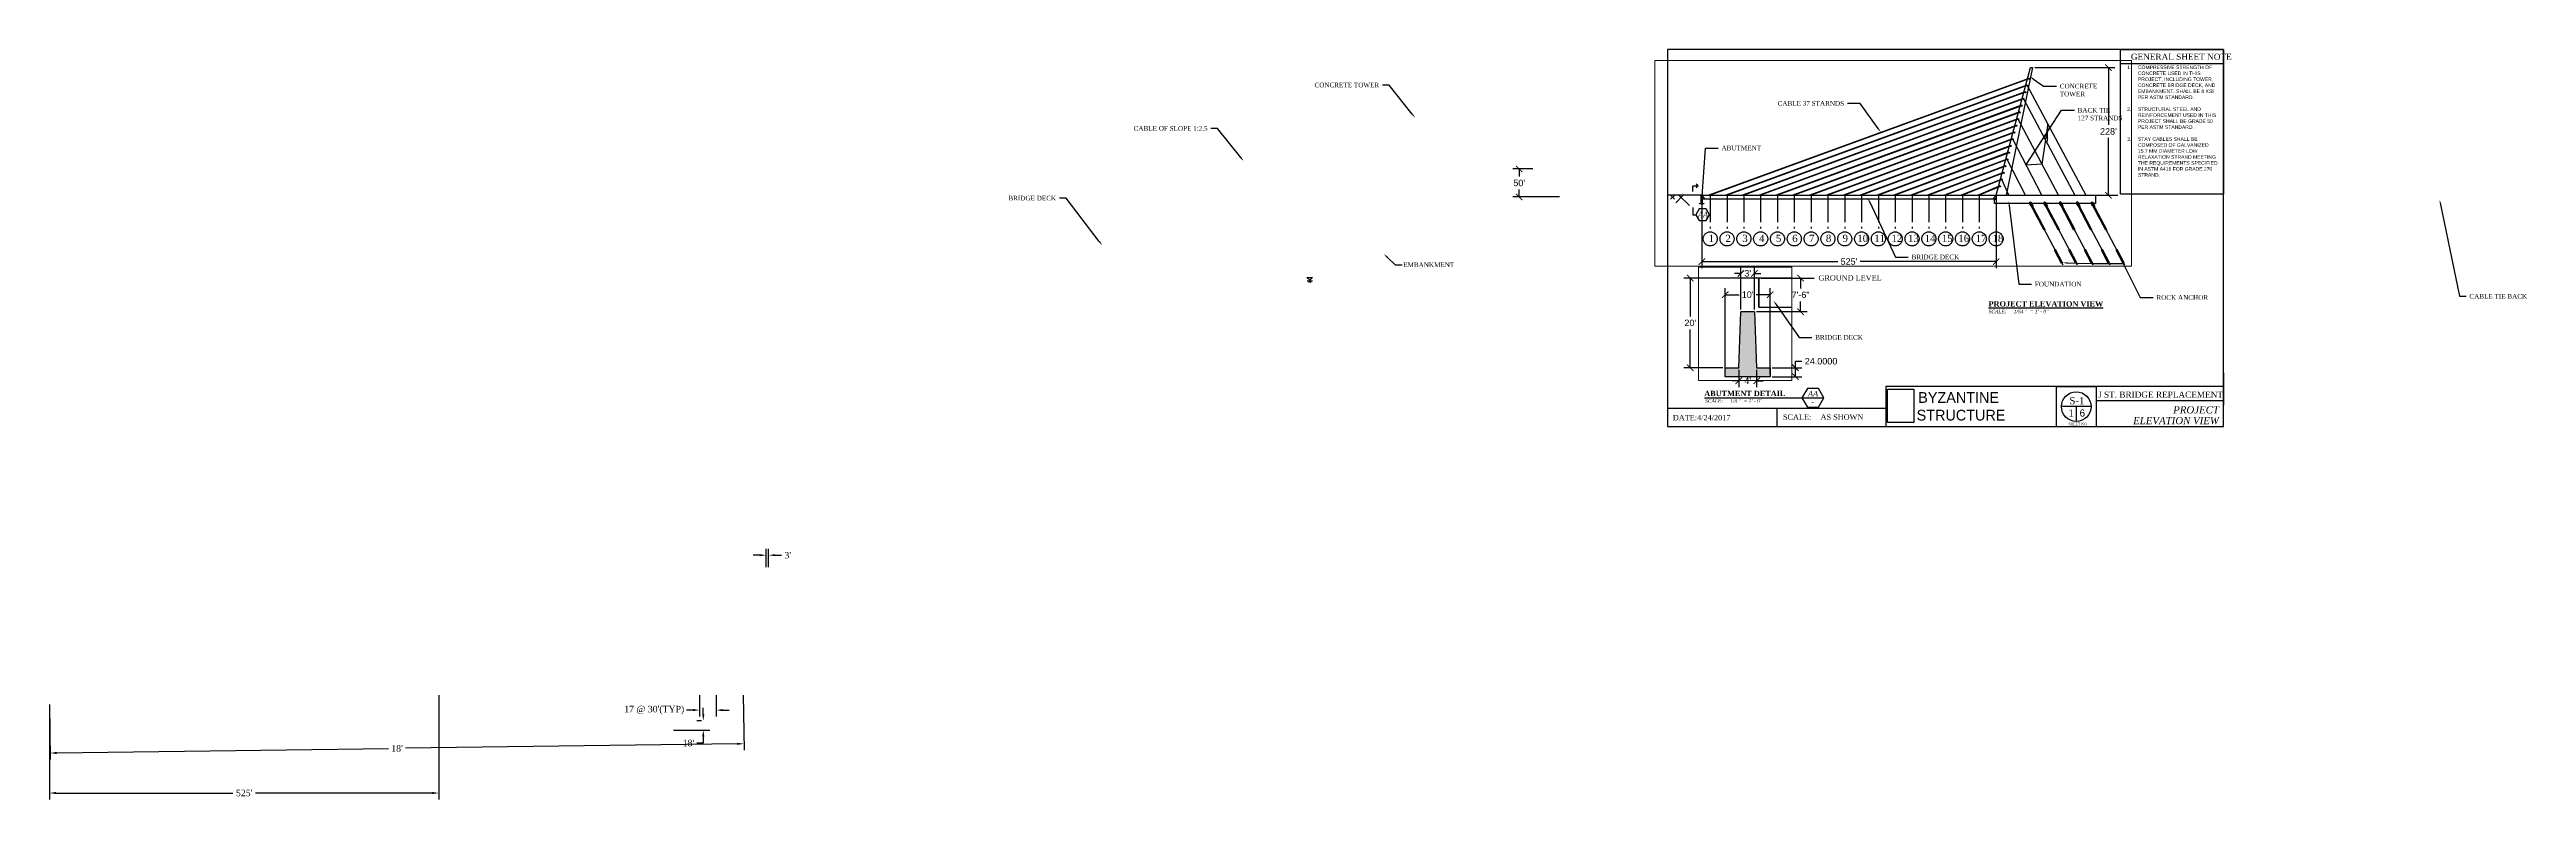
# Paper-space layout 'S-1Elevation Dwg' of a CAD drawing. Header units: feet. Extents: x -45.1 to 23.9, y -10.4 to 10.5.
# The model-space entities are those that its viewports show. They can reach past a viewport. Long polylines and large blocks are cut down to what shows.
import ezdxf
from ezdxf import colors
from ezdxf.entities.mleader import LeaderData, LeaderLine
from ezdxf.enums import TextEntityAlignment as Align
from ezdxf.math import Vec2, Vec3

# ---------------------------------------------------------------- set-up
doc = ezdxf.new("R2010")
doc.units = ezdxf.units.FT
doc.header["$MEASUREMENT"] = 0
doc.header["$XCLIPFRAME"] = 0
doc.linetypes.add('ACAD_ISO03W100', pattern=[30, 12, -18])
doc.linetypes.add('CENTER2', pattern=[1.125, 0.75, -0.125, 0.125, -0.125])
doc.styles.add('Annotative', font='arial.ttf')
doc.styles.add('Bridge 122L', font='times.ttf')
doc.styles.get("Standard").update_dxf_attribs({"font": 'times.ttf'})
doc.styles.add('style1', font='timesi.ttf')
doc.dimstyles.new('Bridge 122L', dxfattribs={"dimtxt": 0.18, "dimasz": 0.18, "dimexe": 0.18, "dimexo": 0.0625, "dimgap": 0.09, "dimtad": 0, "dimtih": 1, "dimtoh": 1, "dimdec": 0, "dimzin": 0, "dimdsep": 46, "dimlunit": 3, "dimtxsty": 'Annotative', "dimblk": 'ARCHTICK', "dimcen": 0.09, "dimadec": 1, "dimazin": 0, "dimtfac": 1, "dimtdec": 0, "dimtofl": 0, "dimtmove": 0, "dimatfit": 3, "dimfxl": 1, "dimtolj": 1, "dimtzin": 0, "dimarcsym": 0})
doc.dimstyles.get("Standard").update_dxf_attribs({"dimtxt": 0.18, "dimasz": 0.18, "dimexe": 0.18, "dimexo": 0.0625, "dimgap": 0.09, "dimtad": 0, "dimtih": 1, "dimtoh": 1, "dimdec": 4, "dimzin": 0, "dimdsep": 46, "dimtxsty": 'Standard', "dimcen": 0.09, "dimadec": 0, "dimazin": 0, "dimtfac": 1, "dimtdec": 4, "dimtofl": 0, "dimtmove": 0, "dimatfit": 3, "dimfxl": 1, "dimtolj": 1, "dimtzin": 0, "dimarcsym": 0})
picture_1 = doc.add_image_def('image1.jpg', size_in_pixel=(215, 288))

psp = doc.layouts.new('S-1Elevation Dwg')

# ---------------------------------------------------------------- texts
for s, width, gutter_width, heights, insert, char_height, attachment_point in [('GENERAL SHEET NOTE', 3.0363088888, 1, [0.17379957], (15.72573321, 10.22619155), 0.17, 9), ('\\pi-0.3,l0.4,t0.4;{\\fArial|b0|i0|c0|p34;1.^ICOMPRESSIVE STRENGTH OF CONCRETE USED IN THIS PROJECT, INCLUDING TOWER, CONCRETE BRIDGE DECK, AND EMBANKMENT, SHALL BE 8 KSI PER ASTM STANDARD.\\P\\P2.^ISTRUCTURAL STEEL AND REINFORCEMENT USED IN THIS PROJECT SHALL BE GRADE 50 PER ASTM STANDARD.  \\P\\P3.^ISTAY CABLES SHALL BE COMPOSED OF GALVANIZED 15.7 MM DIAMETER LOW RELAXATION STRAND MEETING THE REQUIREMENTS SPECIFIED IN ASTM A416 FOR GRADE 270 STRAND. }', 2.6498062996, 0.75, [0], (12.71238969, 10.06923719), 0.1, 1), ('{\\fTimes New Roman|b1|i0|c0|p18;\\LPROJECT ELEVATION VIEW}', 5.2880208449, 0.75, [0], (8.95062, 3.49585263), 0.15, 1), ('{\\fTimes New Roman|b1|i0|c0|p18;ABUTMENT DETAIL \\L              }', 4.1553787411, 0.75, [0], (1.0261689, 0.998825), 0.15, 1), ('J ST. BRIDGE REPLACEMENT', 4.2825016445, 1, [0], (15.48297078, 0.80294134), 0.17, 9), ('SHEET NO.', 0.7348315965, 1, [0], (11.1759879, 0.10826661), 0.07, 1)]:
    psp.add_mtext_dynamic_manual_height_columns(s, width=width, gutter_width=gutter_width, heights=heights, dxfattribs=dict(insert=insert, char_height=char_height, attachment_point=attachment_point))
at = {"linetype": 'ACAD_ISO03W100', "lineweight": 100, "char_height": 0.15, "attachment_point": 1, "style": 'style1'}
for s, width, gutter_width, insert in [('AA', 0.2, 1, (0.85162141, 5.98992535)), ('{\\fTimes New Roman|b0|i0|c0|p18;GROUND LEVEL}', 2.2973586941, 0.75, (4.20782746, 4.22134024)), ('AA', 0.2, 1, (3.91789349, 0.99271012)), ('-', 0.2, 1, (4.00609219, 0.77485828))]:
    psp.add_mtext_dynamic_manual_height_columns(s, width=width, gutter_width=gutter_width, heights=[0], dxfattribs=dict(at, insert=insert))
at = {"linetype": 'ACAD_ISO03W100', "lineweight": 100, "char_height": 0.2, "attachment_point": 1}
for s, insert in [('1', (1.14698668, 5.34945287)), ('1', (1.14698668, 5.34945287)), ('2', (1.61573668, 5.34945287)), ('3', (2.08448668, 5.34945287)), ('4', (2.55323668, 5.34945287)), ('5', (3.02198668, 5.34945287)), ('6', (3.47601651, 5.34945287)), ('7', (3.94721985, 5.34945287)), ('8', (4.41436867, 5.34945287)), ('9', (4.87973162, 5.34945287)), ('10', (5.29081401, 5.34945287)), ('11', (5.76367023, 5.34945287)), ('12', (6.24305971, 5.34945287)), ('13', (6.70428774, 5.34945287)), ('14', (7.16986994, 5.34945287)), ('15', (7.6452456, 5.34945287)), ('16', (8.10569483, 5.34945287)), ('17', (8.59002435, 5.34945287)), ('18', (9.05877435, 5.34945287))]:
    psp.add_mtext_dynamic_manual_height_columns(s, width=0.295575523, gutter_width=1, heights=[0], dxfattribs=dict(at, insert=insert))
at = {"attachment_point": 1, "style": 'Bridge 122L'}
for s, width, insert, char_height in [('\\A1;\\pi-0.3,l0.4,t0.8;{\\fTimes New Roman|b0|i1|c0|p18;SCALE:^I1/64 "  = 1\' - 0"}', 2.8399698891, (8.84940223, 3.26073485), 0.1), ('\\A1;\\pi-0.3,l0.4,t0.8;{\\fTimes New Roman|b0|i1|c0|p18;SCALE:^I1/8 "  = 1\' - 0"}', 2.8399698891, (0.94645379, 0.76412346), 0.1), ('\\pi-0.45,l0.6,t1.2;SCALE:^IAS SHOWN ', 3.610622666, (3.06784752, 0.34211269), 0.15)]:
    psp.add_mtext_dynamic_manual_height_columns(s, width=width, gutter_width=0.75, heights=[0], dxfattribs=dict(at, insert=insert, char_height=char_height))
at = {"char_height": 0.3, "attachment_point": 1}
for s, insert, width in [('{\\fHarrington|b0|i0|c0|p82;BYZANTINE}', (6.98885562, 0.96158619), 2.788092916), ('{\\fBankGothic Lt BT|b0|i0|c0|p34;STRUCTURE}', (6.94443167, 0.46891569), 2.0704230008)]:
    psp.add_mtext(s, dxfattribs=dict(at, insert=insert, width=width))
at = {"insert": (15.36980985, 0.06233828), "char_height": 0.2, "attachment_point": 9, "line_spacing_factor": 0.9}
psp.add_mtext_dynamic_manual_height_columns('{\\fTimes New Roman|b0|i1|c0|p18;PROJECT\\PELEVATION VIEW}', width=2.9690823123, gutter_width=1, heights=[0], dxfattribs=at)
psp.add_attdef('DATE:4/24/2017', (0.1507606, 0.17396852), '', height=0.15)

msp = doc.modelspace()

# ---------------------------------------------------------------- blocks, each defined once
blk = doc.blocks.new('*D3')
at = {"color": 0, "lineweight": -2, "transparency": 16777216}
for p, q in [((-26.98, -7.488), (-26.98, -8.086)), ((-26.511, -7.488), (-26.511, -8.086)), ((-27.16, -7.906), (-27.34, -7.906)), ((-26.331, -7.906), (-26.151, -7.906))]:
    blk.add_line(p, q, dxfattribs=at)
at = {"color": 0, "transparency": 16777216}
for points in [[(-27.16, -7.876), (-27.16, -7.936), (-26.98, -7.906)], [(-26.331, -7.876), (-26.331, -7.936), (-26.511, -7.906)]]:
    blk.add_solid(points, dxfattribs=at)
at = {"layer": 'Defpoints', "color": 0, "transparency": 16777216}
for p in [(-26.98, -7.425), (-26.511, -7.425), (-26.98, -7.906)]:
    blk.add_point(p, dxfattribs=at)
at = {"color": 0, "transparency": 16777216, "insert": (-28.241, -7.906), "char_height": 0.18, "attachment_point": 5}
blk.add_mtext("\\A1;17 @ 30'(TYP)", dxfattribs=at)
blk = doc.blocks.new('*D4')
at = {"color": 0, "lineweight": -2, "transparency": 16777216}
for p, q in [((-34.245, -7.488), (-34.245, -10.399)), ((-45.095, -7.747), (-45.095, -10.399)), ((-44.915, -10.219), (-39.983, -10.219)), ((-34.425, -10.219), (-39.357, -10.219))]:
    blk.add_line(p, q, dxfattribs=at)
at = {"color": 0, "transparency": 16777216}
for points in [[(-44.915, -10.189), (-44.915, -10.249), (-45.095, -10.219)], [(-34.425, -10.189), (-34.425, -10.249), (-34.245, -10.219)]]:
    blk.add_solid(points, dxfattribs=at)
at = {"layer": 'Defpoints', "color": 0, "transparency": 16777216}
for p in [(-34.245, -7.425), (-45.095, -7.685), (-45.095, -10.219)]:
    blk.add_point(p, dxfattribs=at)
at = {"color": 0, "transparency": 16777216, "insert": (-39.67, -10.219), "char_height": 0.18, "attachment_point": 5}
blk.add_mtext("\\A1;525'", dxfattribs=at)
blk = doc.blocks.new('_ArchTick')
at = {"color": 0, "linetype": 'ByBlock', "const_width": 0.15}
blk.add_lwpolyline([(-0.5, -0.5), (0.5, 0.5)], dxfattribs=at)
blk = doc.blocks.new('*D5')
at = {"color": 0, "linetype": 'Continuous', "lineweight": -2, "transparency": 16777216}
for p, q in [((-3.755, 7.184), (-4.313, 7.184)), ((-4.133, 7.184), (-4.133, 6.975)), ((-3.008, 6.403), (-4.313, 6.403)), ((-4.133, 6.403), (-4.133, 6.611))]:
    blk.add_line(p, q, dxfattribs=at)
at = {"layer": 'Defpoints', "color": 0, "transparency": 16777216}
for p in [(-3.692, 7.184), (-4.133, 6.403), (-2.945, 6.403)]:
    blk.add_point(p, dxfattribs=at)
at = {"color": 0, "lineweight": -2, "transparency": 16777216, "xscale": 0.18, "yscale": 0.18, "zscale": 0.18}
for p, rotation in [((-4.133, 7.184), 90), ((-4.133, 6.403), 270)]:
    blk.add_blockref('_ArchTick', p, dxfattribs=dict(at, rotation=rotation))
at = {"color": 0, "transparency": 16777216, "insert": (-4.133, 6.793), "char_height": 0.18, "attachment_point": 5, "style": 'Annotative'}
blk.add_mtext("\\A1;50'", dxfattribs=at)
blk = doc.blocks.new('*D6')
at = {"color": 0, "lineweight": -2, "transparency": 16777216}
for p, q in [((-26.92, -8.206), (-27.054, -8.206)), ((-26.874, -8.026), (-26.874, -7.846)), ((-27.703, -8.464), (-26.694, -8.464)), ((-26.874, -8.824), (-27.054, -8.824)), ((-26.874, -8.644), (-26.874, -8.824))]:
    blk.add_line(p, q, dxfattribs=at)
at = {"color": 0, "transparency": 16777216}
for points in [[(-26.904, -8.026), (-26.844, -8.026), (-26.874, -8.206)], [(-26.904, -8.644), (-26.844, -8.644), (-26.874, -8.464)]]:
    blk.add_solid(points, dxfattribs=at)
at = {"layer": 'Defpoints', "color": 0, "transparency": 16777216}
for p in [(-26.857, -8.206), (-27.765, -8.464), (-26.874, -8.464)]:
    blk.add_point(p, dxfattribs=at)
at = {"color": 0, "transparency": 16777216, "insert": (-27.288, -8.824), "char_height": 0.18, "attachment_point": 5}
blk.add_mtext("\\A1;18'", dxfattribs=at)
blk = doc.blocks.new('*D8')
at = {"color": 0, "lineweight": -2, "transparency": 16777216}
for p, q in [((-25.76, -7.489), (-25.739, -9.025)), ((-45.094, -7.747), (-45.074, -9.284)), ((-25.922, -8.847), (-35.175, -8.971)), ((-44.896, -9.101), (-35.643, -8.977))]:
    blk.add_line(p, q, dxfattribs=at)
at = {"color": 0, "transparency": 16777216}
for points in [[(-25.922, -8.817), (-25.921, -8.877), (-25.742, -8.845)], [(-44.896, -9.071), (-44.896, -9.131), (-45.076, -9.104)]]:
    blk.add_solid(points, dxfattribs=at)
at = {"layer": 'Defpoints', "color": 0, "transparency": 16777216}
for p in [(-25.761, -7.426), (-45.095, -7.685), (-25.742, -8.845)]:
    blk.add_point(p, dxfattribs=at)
at = {"color": 0, "transparency": 16777216, "insert": (-35.409, -8.974), "char_height": 0.18, "attachment_point": 5}
blk.add_mtext("\\A1;18'", dxfattribs=at)
blk = doc.blocks.new('*D11')
at = {"color": 0, "lineweight": -2, "transparency": 16777216}
for p, q in [((-25.12, -3.921), (-25.12, -3.406)), ((-25.052, -3.921), (-25.052, -3.406)), ((-25.3, -3.586), (-25.48, -3.586)), ((-24.872, -3.586), (-24.692, -3.586))]:
    blk.add_line(p, q, dxfattribs=at)
at = {"color": 0, "transparency": 16777216}
for points in [[(-25.3, -3.556), (-25.3, -3.616), (-25.12, -3.586)], [(-24.872, -3.556), (-24.872, -3.616), (-25.052, -3.586)]]:
    blk.add_solid(points, dxfattribs=at)
at = {"layer": 'Defpoints', "color": 0, "transparency": 16777216}
for p in [(-25.12, -3.984), (-25.052, -3.586), (-25.052, -3.984)]:
    blk.add_point(p, dxfattribs=at)
at = {"color": 0, "transparency": 16777216, "insert": (-24.519, -3.586), "char_height": 0.18, "attachment_point": 5}
blk.add_mtext("\\A1;3'", dxfattribs=at)
blk = doc.blocks.new('Sheet Number')
for p, q in [((11.806, 0.557), (10.98, 0.557)), ((11.393, 0.557), (11.393, 0.144))]:
    blk.add_line(p, q)
blk.add_circle((11.393, 0.557), 0.413)
for tag, p in [('S-1', (11.411, 0.721)), ('1', (11.251, 0.38))]:
    blk.add_attdef(tag, text='', height=0.2).set_placement(p, align=Align.MIDDLE)
at = {"style": 'Annotative'}
blk.add_attdef('6', text='', height=0.2, dxfattribs=at).set_placement((11.563, 0.379), align=Align.MIDDLE)
blk = doc.blocks.new('*D38')
at = {"color": 0, "linetype": 'Continuous', "lineweight": -2, "transparency": 16777216}
for p, q in [((2.61, 4.142), (3.89, 4.142)), ((3.71, 4.142), (3.71, 3.855)), ((3.71, 3.205), (3.71, 3.492)), ((2.485, 3.205), (3.89, 3.205))]:
    blk.add_line(p, q, dxfattribs=at)
at = {"layer": 'Defpoints', "color": 0, "transparency": 16777216}
for p in [(2.547, 4.142), (2.422, 3.205), (3.71, 3.205)]:
    blk.add_point(p, dxfattribs=at)
at = {"color": 0, "lineweight": -2, "transparency": 16777216, "xscale": 0.18, "yscale": 0.18, "zscale": 0.18}
for p, rotation in [((3.71, 4.142), 90), ((3.71, 3.205), 270)]:
    blk.add_blockref('_ArchTick', p, dxfattribs=dict(at, rotation=rotation))
at = {"color": 0, "transparency": 16777216, "insert": (3.71, 3.673), "char_height": 0.18, "attachment_point": 5, "style": 'Annotative'}
blk.add_mtext('\\A1;7\'-6"', dxfattribs=at)
blk = doc.blocks.new('*D39')
at = {"color": 0, "linetype": 'Continuous', "lineweight": -2, "transparency": 16777216}
for p, q in [((2.047, 4.272), (1.867, 4.272)), ((2.047, 3.267), (2.047, 4.452)), ((2.422, 3.267), (2.422, 4.452)), ((2.422, 4.272), (2.602, 4.272))]:
    blk.add_line(p, q, dxfattribs=at)
at = {"layer": 'Defpoints', "color": 0, "transparency": 16777216}
for p in [(2.422, 4.272), (2.047, 3.205), (2.422, 3.205)]:
    blk.add_point(p, dxfattribs=at)
at = {"color": 0, "lineweight": -2, "transparency": 16777216, "xscale": 0.18, "yscale": 0.18, "zscale": 0.18}
blk.add_blockref('_ArchTick', (2.047, 4.272), dxfattribs=at)
at = {"color": 0, "lineweight": -2, "transparency": 16777216, "xscale": 0.18, "yscale": 0.18, "zscale": 0.18, "rotation": 180}
blk.add_blockref('_ArchTick', (2.422, 4.272), dxfattribs=at)
at = {"color": 0, "transparency": 16777216, "insert": (2.235, 4.272), "char_height": 0.18, "attachment_point": 5, "style": 'Annotative'}
blk.add_mtext("\\A1;3'", dxfattribs=at)
blk = doc.blocks.new('*D40')
at = {"color": 0, "linetype": 'Continuous', "lineweight": -2, "transparency": 16777216}
for p, q in [((2.922, 1.642), (3.745, 1.642)), ((2.922, 1.392), (3.745, 1.392)), ((3.565, 1.642), (3.565, 1.822)), ((3.565, 1.822), (3.745, 1.822)), ((3.565, 1.392), (3.565, 1.642))]:
    blk.add_line(p, q, dxfattribs=at)
at = {"layer": 'Defpoints', "color": 0, "transparency": 16777216}
for p in [(2.86, 1.642), (2.86, 1.392), (3.565, 1.392)]:
    blk.add_point(p, dxfattribs=at)
at = {"color": 0, "lineweight": -2, "transparency": 16777216, "xscale": 0.18, "yscale": 0.18, "zscale": 0.18}
for p, rotation in [((3.565, 1.642), 90), ((3.565, 1.392), 270)]:
    blk.add_blockref('_ArchTick', p, dxfattribs=dict(at, rotation=rotation))
at = {"color": 0, "transparency": 16777216, "insert": (4.28, 1.822), "char_height": 0.18, "attachment_point": 5, "style": 'Annotative'}
blk.add_mtext('\\A1;24.0000', dxfattribs=at)
blk = doc.blocks.new('*D42')
at = {"color": 0, "linetype": 'Continuous', "lineweight": -2, "transparency": 16777216}
for p, q in [((1.547, 4.142), (0.456, 4.142)), ((0.636, 4.142), (0.636, 3.074)), ((0.636, 1.642), (0.636, 2.71)), ((1.547, 1.642), (0.456, 1.642))]:
    blk.add_line(p, q, dxfattribs=at)
at = {"layer": 'Defpoints', "color": 0, "transparency": 16777216}
for p in [(0.636, 4.142), (1.61, 4.142), (1.61, 1.642)]:
    blk.add_point(p, dxfattribs=at)
at = {"color": 0, "lineweight": -2, "transparency": 16777216, "xscale": 0.18, "yscale": 0.18, "zscale": 0.18}
for p, rotation in [((0.636, 4.142), 90), ((0.636, 1.642), 270)]:
    blk.add_blockref('_ArchTick', p, dxfattribs=dict(at, rotation=rotation))
at = {"color": 0, "transparency": 16777216, "insert": (0.636, 2.892), "char_height": 0.18, "attachment_point": 5, "style": 'Annotative'}
blk.add_mtext("\\A1;20'", dxfattribs=at)
blk = doc.blocks.new('*D43')
at = {"color": 0, "linetype": 'Continuous', "lineweight": -2, "transparency": 16777216}
for p, q in [((1.61, 1.455), (1.61, 3.857)), ((1.61, 3.677), (2.001, 3.677)), ((2.86, 3.677), (2.469, 3.677)), ((2.86, 1.455), (2.86, 3.857))]:
    blk.add_line(p, q, dxfattribs=at)
at = {"layer": 'Defpoints', "color": 0, "transparency": 16777216}
for p in [(2.86, 3.677), (1.61, 1.392), (2.86, 1.392)]:
    blk.add_point(p, dxfattribs=at)
at = {"color": 0, "lineweight": -2, "transparency": 16777216, "xscale": 0.18, "yscale": 0.18, "zscale": 0.18, "rotation": 180}
blk.add_blockref('_ArchTick', (1.61, 3.677), dxfattribs=at)
at = {"color": 0, "lineweight": -2, "transparency": 16777216, "xscale": 0.18, "yscale": 0.18, "zscale": 0.18}
blk.add_blockref('_ArchTick', (2.86, 3.677), dxfattribs=at)
at = {"color": 0, "transparency": 16777216, "insert": (2.235, 3.677), "char_height": 0.18, "attachment_point": 5, "style": 'Annotative'}
blk.add_mtext("\\A1;10'", dxfattribs=at)
blk = doc.blocks.new('*D44')
at = {"color": 0, "linetype": 'Continuous', "lineweight": -2, "transparency": 16777216}
for p, q in [((1.985, 1.58), (1.985, 1.099)), ((2.485, 1.58), (2.485, 1.099)), ((1.985, 1.279), (1.805, 1.279)), ((2.485, 1.279), (2.665, 1.279))]:
    blk.add_line(p, q, dxfattribs=at)
at = {"layer": 'Defpoints', "color": 0, "transparency": 16777216}
for p in [(1.985, 1.642), (2.485, 1.642), (2.485, 1.279)]:
    blk.add_point(p, dxfattribs=at)
at = {"color": 0, "lineweight": -2, "transparency": 16777216, "xscale": 0.18, "yscale": 0.18, "zscale": 0.18}
blk.add_blockref('_ArchTick', (1.985, 1.279), dxfattribs=at)
at = {"color": 0, "lineweight": -2, "transparency": 16777216, "xscale": 0.18, "yscale": 0.18, "zscale": 0.18, "rotation": 180}
blk.add_blockref('_ArchTick', (2.485, 1.279), dxfattribs=at)
at = {"color": 0, "transparency": 16777216, "insert": (2.235, 1.279), "char_height": 0.18, "attachment_point": 5, "style": 'Annotative'}
blk.add_mtext("\\A1;4'", dxfattribs=at)
blk = doc.blocks.new('*D45')
at = {"color": 0, "linetype": 'Continuous', "lineweight": -2, "transparency": 16777216}
for p, q in [((10.239, 10.012), (12.469, 10.012)), ((12.289, 10.012), (12.289, 8.413)), ((12.289, 6.45), (12.289, 8.049)), ((10.239, 6.45), (12.469, 6.45))]:
    blk.add_line(p, q, dxfattribs=at)
at = {"layer": 'Defpoints', "color": 0, "transparency": 16777216}
for p in [(10.177, 10.012), (10.177, 6.45), (12.289, 6.45)]:
    blk.add_point(p, dxfattribs=at)
at = {"color": 0, "lineweight": -2, "transparency": 16777216, "xscale": 0.18, "yscale": 0.18, "zscale": 0.18}
for p, rotation in [((12.289, 10.012), 90), ((12.289, 6.45), 270)]:
    blk.add_blockref('_ArchTick', p, dxfattribs=dict(at, rotation=rotation))
at = {"color": 0, "transparency": 16777216, "insert": (12.289, 8.231), "char_height": 0.18, "attachment_point": 5, "style": 'Annotative'}
blk.add_mtext("\\A1;228'", dxfattribs=at)
blk = doc.blocks.new('*D46')
at = {"color": 0, "linetype": 'Continuous', "lineweight": -2, "transparency": 16777216}
for p, q in [((0.957, 6.387), (0.957, 4.421)), ((9.16, 6.387), (9.16, 4.421)), ((0.957, 4.601), (4.745, 4.601)), ((9.16, 4.601), (5.371, 4.601))]:
    blk.add_line(p, q, dxfattribs=at)
at = {"layer": 'Defpoints', "color": 0, "transparency": 16777216}
for p in [(0.957, 6.45), (9.16, 6.45), (9.16, 4.601)]:
    blk.add_point(p, dxfattribs=at)
at = {"color": 0, "lineweight": -2, "transparency": 16777216, "xscale": 0.18, "yscale": 0.18, "zscale": 0.18, "rotation": 180}
blk.add_blockref('_ArchTick', (0.957, 4.601), dxfattribs=at)
at = {"color": 0, "lineweight": -2, "transparency": 16777216, "xscale": 0.18, "yscale": 0.18, "zscale": 0.18}
blk.add_blockref('_ArchTick', (9.16, 4.601), dxfattribs=at)
at = {"color": 0, "transparency": 16777216, "insert": (5.058, 4.601), "char_height": 0.18, "attachment_point": 5, "style": 'Annotative'}
blk.add_mtext("\\A1;525'", dxfattribs=at)

# ---------------------------------------------------------------- dimensions: what is measured, and where the dimension line sits
for base, p1, p2, override, picture, middle in [((12.28886518, 6.44989446), (10.17666081, 10.01188609), (10.17666081, 6.44989446), {"dimlfac": -768}, '*D45', (12.28886518, 8.23089028)), ((0.6359429, 4.14222165), (1.60991822, 1.64222165), (1.60991822, 4.14222165), {"dimlfac": -96}, '*D42', (0.6359429, 2.89222165)), ((3.7099331, 3.20472165), (2.54741822, 4.14222165), (2.42241822, 3.20472165), {"dimlfac": -96}, '*D38', (3.7099331, 3.67347165))]:
    dim = psp.add_linear_dim(base=base, p1=p1, p2=p2, angle=90, dimstyle='Bridge 122L', override=override)
    dim.commit()
    dim.dimension.update_dxf_attribs({"geometry": picture, "text_midpoint": middle})
dim = psp.add_linear_dim(base=(-4.13337719, 6.40259634), p1=(-3.69249479, 7.18384634), p2=(-2.94547101, 6.40259634), angle=90, text="50'", dimstyle='Bridge 122L')
dim.commit()
dim.dimension.update_dxf_attribs({"geometry": '*D5', "text_midpoint": (-4.13337719, 6.79322134)})
for base, p1, p2, override, picture, middle in [((9.15972803, 4.60051385), (0.95654898, 6.44989446), (9.15972803, 6.44989449), {"dimlfac": -768}, '*D46', (5.05813851, 4.60051385)), ((2.42241822, 4.27195739), (2.04741822, 3.20472165), (2.42241822, 3.20472165), {"dimlfac": -96}, '*D39', (2.23491822, 4.27195739)), ((2.85991822, 3.67729205), (1.60991822, 1.39222165), (2.85991822, 1.39222165), {"dimlfac": -96}, '*D43', (2.23491822, 3.67729205)), ((2.48491822, 1.27894626), (1.98491822, 1.64222165), (2.48491822, 1.64222165), {"dimlfac": -96}, '*D44', (2.23491822, 1.27894626))]:
    dim = psp.add_linear_dim(base=base, p1=p1, p2=p2, dimstyle='Bridge 122L', override=override)
    dim.commit()
    dim.dimension.update_dxf_attribs({"geometry": picture, "text_midpoint": middle})
dim = psp.add_linear_dim(base=(3.56512511, 1.39222165), p1=(2.85991822, 1.64222165), p2=(2.85991822, 1.39222165), angle=90, dimstyle='Bridge 122L', override={"dimlfac": -96})
dim.commit()
dim.dimension.update_dxf_attribs({"geometry": '*D40', "text_midpoint": (4.27990683, 1.82222165), "dimtype": 160})
for base, p1, p2, text, picture, middle in [((-25.0518991, -3.58561712), (-25.11999561, -3.98393476), (-25.0518991, -3.98393476), "3'", '*D11', (-24.5191433, -3.58561712)), ((-45.09499594, -10.2191219), (-34.24516346, -7.42504552), (-45.09499594, -7.68469033), "525'", '*D4', (-39.6700797, -10.2191219)), ((-26.97953846, -7.90566138), (-26.51078846, -7.42504552), (-26.97953846, -7.42504552), "17 @ 30'(TYP)", '*D3', (-28.24076629, -7.90566138))]:
    dim = psp.add_linear_dim(base=base, p1=p1, p2=p2, text=text, dimstyle='Standard', override={"dimlfac": -768})
    dim.commit()
    dim.dimension.update_dxf_attribs({"geometry": picture, "text_midpoint": middle})
dim = psp.add_aligned_dim(p1=(-45.09499594, -7.68469033), p2=(-25.76073448, -7.42620416), distance=-1.41899609, text="18'", dimstyle='Standard', override={"dimlfac": -768})
dim.commit()
dim.dimension.update_dxf_attribs({"geometry": '*D8', "text_midpoint": (-35.40889588, -8.97431653)})
dim = psp.add_linear_dim(base=(-26.87413763, -8.46409506), p1=(-26.85747732, -8.20629552), p2=(-27.76519318, -8.46409506), angle=90, text="18'", dimstyle='Standard', override={"dimlfac": -768})
dim.commit()
dim.dimension.update_dxf_attribs({"geometry": '*D6', "text_midpoint": (-27.28840776, -8.82409506)})

# ---------------------------------------------------------------- hatches: boundary and pattern name
h = msp.add_hatch()
h.set_pattern_fill('AR-CONC', color=256)
h.set_pattern_definition([(50, (0, 0), (7.172601826, -0.62752135), [0.75, -8.25]), (355, (0, 0), (-1.387513336, 7.52192134), [0.6, -6.6]), (100.4514445, (0.598, -0.052), (5.78508847, 6.89439991), [0.63740192, -7.01142112]), (46.1842, (0, 2), (10.67241331, -1.65519281), [1.125, -12.375]), (96.6356355, (0.889, 1.862), (9.34661946, 9.74118601), [0.95610342, -10.5171376]), (351.184164, (0, 2), (9.34661945, 9.741186), [0.9, -9.90000001]), (21, (1, 1.5), (5.96907052, -4.026188907), [0.75, -8.25]), (326, (1, 1.5), (2.43315332, 7.25150045), [0.6, -6.6]), (71.4514447, (1.4974, 1.1645), (8.40222377, 3.22531153), [0.6374019, -7.01142112]), (37.5, (0, 0), (0.121598553, 3.328938538), [0, -6.52, 0, -6.7, 0, -6.625]), (7.5, (0, 0), (2.630695374, 3.944117119), [0, -3.82, 0, -6.37, 0, -2.525]), (327.5, (-2.23, 0), (5.338224362, -0.225548717), [0, -2.5, 0, -7.8, 0, -10.35]), (317.5, (-3.23, 0), (5.831861693, 1.001049823), [0, -3.25, 0, -5.18, 0, -7.35])])
h.paths.add_polyline_path([(581351.3, 590476.5), (581315.3, 590476.5), (581309.3, 590326.5), (581273.3, 590326.5), (581273.3, 590302.5), (581393.3, 590302.5), (581393.3, 590326.5), (581357.3, 590326.5)])

# ---------------------------------------------------------------- linework, layer by layer
for p, q in [((597035.5, 591840.3), (597768.5, 594575.9)), ((597816.5, 594575.9), (597251.5, 591840.3)), ((597768.5, 594575.9), (597816.5, 594575.9)), ((597733.6, 594345), (590887.3, 591840.3)), ((597738.4, 594335.9), (590915.4, 591840.3)), ((597695, 594201), (591247.3, 591840.3)), ((597699.8, 594191.9), (591275.4, 591840.3)), ((597699.8, 594192.3), (598955.4, 591840.3)), ((597656.4, 594057), (591607.3, 591840.3)), ((597661.2, 594047.9), (591635.4, 591840.3)), ((597617.8, 593913), (591967.3, 591840.3)), ((597622.6, 593903.9), (591995.4, 591840.3)), ((597622.6, 593903.9), (598720.3, 591840.3)), ((597579.2, 593769), (592327.3, 591840.3)), ((597584.1, 593759.9), (592355.4, 591840.3)), ((597540.7, 593625), (592687.4, 591840.3)), ((597545.5, 593615.9), (592715.4, 591840.3)), ((597502.3, 593481.1), (593047.4, 591840.3)), ((597506.9, 593471.9), (593075.4, 591840.3)), ((598367.5, 591840.3), (597506.9, 593471.9)), ((597463.7, 593336.7), (593407.4, 591840.3)), ((597470.2, 593328.7), (593435.4, 591840.3)), ((597425.1, 593192.7), (593767.5, 591840.3)), ((597431.6, 593184.7), (593795.4, 591840.3)), ((597386.5, 593049.1), (594127.5, 591840.3)), ((597391.1, 593039.9), (594155.4, 591840.3)), ((598014.6, 591840.3), (597391.1, 593039.9)), ((597348, 592905.1), (594487.6, 591840.3)), ((597352.6, 592895.9), (594515.4, 591840.3)), ((597309.3, 592761), (594847.6, 591840.3)), ((597314, 592751.9), (594875.4, 591840.3)), ((597270.9, 592617.1), (595207.7, 591840.3)), ((597275.4, 592607.9), (595235.4, 591840.3)), ((597662.4, 591840.3), (597275.4, 592607.9)), ((597232.2, 592473.1), (595567.9, 591840.3)), ((597236.8, 592463.9), (595595.4, 591840.3)), ((597193.7, 592329.1), (595928.1, 591840.3)), ((597198.2, 592319.9), (595955.4, 591840.3)), ((597155.4, 592185.3), (596288.5, 591840.3)), ((597159.6, 592175.9), (596315.4, 591840.3)), ((597309.7, 591840.3), (597159.6, 592175.9)), ((597116, 592040.9), (596649.6, 591840.3)), ((597121, 592031.9), (596675.4, 591840.3)), ((590735.4, 591840.3), (590004.9, 591840.3)), ((590148.6, 591839.4), (590064.1, 591754)), ((590070.3, 591839.4), (590148.6, 591760.5)), ((590329.4, 591839.4), (590180, 591676.3)), ((590251, 591839.4), (590470.4, 591623.5)), ((590733.4, 591840.3), (590715.4, 591840.3)), ((590735.4, 591840.3), (599639.3, 591840.3)), ((590735.4, 591840.3), (590735.4, 591762.3)), ((590735.4, 591840.3), (599595.5, 591840.3)), ((597035.4, 591840.3), (597251.4, 591840.3)), ((597035.5, 591762.3), (597035.5, 591840.3)), ((597035.5, 591840.3), (597755.5, 591840.3)), ((597035.5, 591840.3), (597251.5, 591840.3)), ((599160.7, 591840.3), (599160.7, 591666.6)), ((590735.4, 591762.3), (597035.5, 591762.3)), ((597035.5, 591762.3), (597000.5, 591762.3)), ((597000.5, 591760.3), (597000.5, 591753)), ((599160.7, 591666.6), (597000.5, 591666.6)), ((597803, 591666.6), (597743.3, 591666.6)), ((597773.2, 591666.6), (597743.3, 591666.6)), ((597769.1, 591692.4), (597744.9, 591680.1)), ((597761.6, 591688.5), (597744.9, 591680.1)), ((597781.4, 591610.7), (597744.9, 591680.1)), ((597771, 591696.7), (597750.2, 591685.7)), ((597750.2, 591685.7), (597751.5, 591683.2)), ((597757.4, 591696.6), (598463.9, 590354)), ((597757.4, 591696.6), (597761.6, 591688.5)), ((597779, 591697.6), (597761.6, 591688.5)), ((597788.1, 591666.6), (597764.7, 591654.3)), ((597764.7, 591654.3), (597907.8, 591382.3)), ((598060.7, 591091.7), (597764.7, 591654.3)), ((597772.4, 591694.2), (597771, 591696.7)), ((597773.2, 591666.6), (597803, 591666.6)), ((597779, 591697.6), (597825.1, 591609.9)), ((598084.1, 591104.1), (597788.1, 591666.6)), ((598076.5, 591692.4), (598052.3, 591680.1)), ((598069, 591688.5), (598052.3, 591680.1)), ((598088.8, 591610.7), (598052.3, 591680.1)), ((598078.4, 591696.7), (598057.5, 591685.7)), ((598057.5, 591685.7), (598058.9, 591683.2)), ((598064.8, 591696.6), (598771.3, 590354)), ((598064.8, 591696.6), (598069, 591688.5)), ((598086.4, 591697.6), (598069, 591688.5)), ((598072.1, 591654.3), (598215.2, 591382.3)), ((598368.1, 591091.7), (598072.1, 591654.3)), ((598079.8, 591694.2), (598078.4, 591696.7)), ((598086.4, 591697.6), (598132.5, 591609.9)), ((598391.5, 591104.1), (598095.5, 591666.6)), ((598410, 591692.4), (598385.8, 591680.1)), ((598402.6, 591688.5), (598385.8, 591680.1)), ((598422.3, 591610.7), (598385.8, 591680.1)), ((598412, 591696.7), (598391.1, 591685.7)), ((598391.1, 591685.7), (598392.4, 591683.2)), ((598398.3, 591696.6), (599104.8, 590354)), ((598398.3, 591696.6), (598402.6, 591688.5)), ((598419.9, 591697.6), (598402.6, 591688.5)), ((598405.6, 591654.3), (598548.8, 591382.3)), ((598701.7, 591091.7), (598405.6, 591654.3)), ((598413.3, 591694.2), (598412, 591696.7)), ((598419.9, 591697.6), (598466.1, 591609.9)), ((598725.1, 591104.1), (598429, 591666.6)), ((598772.6, 591692.4), (598748.4, 591680.1)), ((598765.1, 591688.5), (598748.4, 591680.1)), ((598784.9, 591610.7), (598748.4, 591680.1)), ((598774.5, 591696.7), (598753.6, 591685.7)), ((598753.6, 591685.7), (598755, 591683.2)), ((598760.9, 591696.6), (599467.4, 590354)), ((598760.9, 591696.6), (598765.1, 591688.5)), ((598782.5, 591697.6), (598765.1, 591688.5)), ((598768.2, 591654.3), (598911.3, 591382.3)), ((599064.2, 591091.7), (598768.2, 591654.3)), ((598775.8, 591694.2), (598774.5, 591696.7)), ((598782.5, 591697.6), (598828.6, 591609.9)), ((599087.6, 591104.1), (598791.6, 591666.6)), ((599088.9, 591692.4), (599064.7, 591680.1)), ((599081.5, 591688.5), (599064.7, 591680.1)), ((599101.3, 591610.7), (599064.7, 591680.1)), ((599090.9, 591696.7), (599070, 591685.7)), ((599070, 591685.7), (599071.3, 591683.2)), ((599077.2, 591696.6), (599783.7, 590354)), ((599077.2, 591696.6), (599081.5, 591688.5)), ((599098.8, 591697.6), (599081.5, 591688.5)), ((599084.5, 591654.3), (599227.7, 591382.3)), ((599380.6, 591091.7), (599084.5, 591654.3)), ((599092.2, 591694.2), (599090.9, 591696.7)), ((599098.8, 591697.6), (599145, 591609.9)), ((599404, 591104.1), (599108, 591666.6)), ((598084.1, 591104.1), (598060.7, 591091.7)), ((598391.5, 591104.1), (598368.1, 591091.7)), ((598725.1, 591104.1), (598701.7, 591091.7)), ((599087.6, 591104.1), (599064.2, 591091.7)), ((599404, 591104.1), (599380.6, 591091.7)), ((598309.1, 590676.5), (598285.7, 590664.2)), ((598433.7, 590382.9), (598285.7, 590664.2)), ((598457.1, 590395.2), (598309.1, 590676.5)), ((598616.5, 590676.5), (598593.1, 590664.2)), ((598741.1, 590382.9), (598593.1, 590664.2)), ((598764.5, 590395.2), (598616.5, 590676.5)), ((598950, 590676.5), (598926.6, 590664.2)), ((599074.6, 590382.9), (598926.6, 590664.2)), ((599098, 590395.2), (598950, 590676.5)), ((599312.6, 590676.5), (599289.2, 590664.2)), ((599437.2, 590382.9), (599289.2, 590664.2)), ((599460.6, 590395.2), (599312.6, 590676.5)), ((599629, 590676.5), (599605.6, 590664.2)), ((599753.6, 590382.9), (599605.6, 590664.2)), ((599777, 590395.2), (599629, 590676.5)), ((581563.8, 590566.5), (580829.9, 590566.5)), ((581363.3, 590488.5), (581363.3, 590566.5)), ((581363.3, 590566.5), (581363.3, 590488.5)), ((581309.3, 590326.5), (581315.3, 590476.5)), ((581351.3, 590476.5), (581315.3, 590476.5)), ((581351.3, 590476.5), (581357.3, 590326.5)), ((581363.3, 590488.5), (581562.1, 590488.5)), ((598457.1, 590395.2), (598433.7, 590382.9)), ((598455.9, 590394.6), (598435, 590383.6)), ((598440.2, 590386.3), (598444.7, 590377.9)), ((598444.7, 590377.9), (598455.7, 590383.7)), ((598457.1, 590395.2), (598445.4, 590389.1)), ((598455.7, 590383.7), (598451.3, 590392.2)), ((598764.5, 590395.2), (598741.1, 590382.9)), ((598763.2, 590394.6), (598742.4, 590383.6)), ((598747.6, 590386.3), (598752, 590377.9)), ((598752, 590377.9), (598763.1, 590383.7)), ((598764.5, 590395.2), (598752.8, 590389.1)), ((598763.1, 590383.7), (598758.7, 590392.2)), ((599098, 590395.2), (599074.6, 590382.9)), ((599096.8, 590394.6), (599075.9, 590383.6)), ((599081.1, 590386.3), (599085.6, 590377.9)), ((599085.6, 590377.9), (599096.7, 590383.7)), ((599098, 590395.2), (599086.3, 590389.1)), ((599096.7, 590383.7), (599092.2, 590392.2)), ((599460.6, 590395.2), (599437.2, 590382.9)), ((599459.3, 590394.6), (599438.5, 590383.6)), ((599443.7, 590386.3), (599448.1, 590377.9)), ((599448.1, 590377.9), (599459.2, 590383.7)), ((599460.6, 590395.2), (599448.9, 590389.1)), ((599459.2, 590383.7), (599454.7, 590392.2)), ((599777, 590395.2), (599753.6, 590382.9)), ((599775.7, 590394.6), (599754.8, 590383.6)), ((599760, 590386.3), (599764.5, 590377.9)), ((599764.5, 590377.9), (599775.6, 590383.7)), ((599777, 590395.2), (599765.3, 590389.1)), ((599775.6, 590383.7), (599771.1, 590392.2)), ((581273.3, 590302.5), (581273.3, 590326.5)), ((581273.3, 590326.5), (581309.3, 590326.5)), ((581309.3, 590326.5), (581309.3, 590326.5)), ((581357.3, 590326.5), (581393.3, 590326.5)), ((581393.3, 590326.5), (581393.3, 590302.5)), ((581393.3, 590302.5), (581273.3, 590302.5))]:
    msp.add_line(p, q)
at = {"linetype": 'ACAD_ISO03W100'}
for p, q in [((590798.6, 591762.3), (590735.4, 591840.3)), ((597035.5, 591840.3), (596962.5, 591762.3))]:
    msp.add_line(p, q, dxfattribs=at)
for points in [[(590751.4, 591760.3), (590735.4, 591760.3), (590733.4, 591760.3), (590733.4, 591840.3), (590715.4, 591840.3), (590715.4, 591753), (590715.4, 591667.9)], [(597000.5, 591760.3), (597035.5, 591760.3), (597037.5, 591760.3), (597037.5, 591840.3), (597251.6, 591840.3)], [(590751.4, 591667.9), (590751.4, 591760.3)], [(597000.5, 591666.6), (597000.5, 591753)], [(590751.4, 591667.9), (590781.4, 591667.9), (590781.4, 591655.9), (590685.4, 591655.9), (590685.4, 591667.9), (590715.4, 591667.9)]]:
    msp.add_lwpolyline(points)
for centre in [(597738.4, 594335.9), (597699.8, 594191.9), (597661.2, 594047.9), (597622.6, 593903.9), (597584.1, 593759.9), (597545.5, 593615.9), (597506.9, 593471.9), (597470.2, 593328.7), (597431.6, 593184.7), (597391.1, 593039.9), (597352.6, 592895.9), (597314, 592751.9), (597275.4, 592607.9), (597236.8, 592463.9), (597198.2, 592319.9), (597159.6, 592175.9), (597121, 592031.9)]:
    msp.add_circle(centre, 10.3)
msp.add_point((590735.4, 591840.3))

# ---------------------------------------------------------------- linework, layer by layer
for p, q in [((15.50081116, 10.51559009), (15.50081116, 10.51559009)), ((15.50081116, 10.51559009), (15.50081116, 10.51559009)), ((12.6275998, 10.12900545), (15.50081116, 10.12900545)), ((3.47040939, 4.14222165), (4.0899331, 4.14222165)), ((-10.04662522, 4.06408713), (-9.89086396, 4.06408713)), ((-10.0096132, 4.03815231), (-9.92787597, 4.03815231)), ((15.50081116, 0), (15.50081116, 1.5)), ((15.50081116, 1.5), (15.50081116, 1)), ((1.0312595, 0.80165337), (4.35795913, 0.80165337)), ((10.8380107, 1.11382014), (11.9480107, 1.11382014)), ((15.50081116, 1.11382014), (11.21830952, 1.11382014)), ((11.9480107, 1.11382014), (11.9480107, 0)), ((15.50081116, 0.71382014), (11.9480107, 0.71382014)), ((15.50081116, 1), (15.50081116, 0.6)), ((6.08734221, 0.5), (0, 0.5)), ((0, 0), (6.50081116, 0)), ((3.04367111, 0.5), (3.04367111, 0)), ((11.50081116, 0), (12.10081116, 0))]:
    psp.add_line(p, q)
at = {"linetype": 'CENTER2'}
for p, q in [((0.71107966, 6.55787789), (0.71107966, 6.71005504)), ((0.71107966, 6.71005504), (0.85514921, 6.71005504)), ((0.85514921, 6.71005504), (0.79493558, 6.75998843)), ((0.85514921, 6.71005504), (0.79493558, 6.66012165)), ((1.19092398, 6.44989446), (1.19092398, 5.52012632)), ((1.19092398, 6.44989446), (1.19092398, 5.52012632)), ((1.65967398, 6.44989446), (1.65967398, 5.52012632)), ((2.12842398, 6.44989446), (2.12842398, 5.52012632)), ((2.59717398, 6.44989446), (2.59717398, 5.52012632)), ((3.06592398, 6.44989446), (3.06592398, 5.52012632)), ((3.53467398, 6.44989446), (3.53467398, 5.52012632)), ((4.00342398, 6.44989446), (4.00342398, 5.52012632)), ((4.47217398, 6.44989446), (4.47217398, 5.52012632)), ((4.94092398, 6.44989446), (4.94092398, 5.52012632)), ((5.40967398, 6.44989446), (5.40967398, 5.52012632)), ((5.87842398, 6.44989446), (5.87842398, 5.52012632)), ((6.34717398, 6.44989446), (6.34717398, 5.52012632)), ((6.81592398, 6.44989446), (6.81592398, 5.52012632)), ((7.28467398, 6.44989446), (7.28467398, 5.52012632)), ((7.75342398, 6.44989446), (7.75342398, 5.52012632)), ((8.22217398, 6.44989446), (8.22217398, 5.52012632)), ((8.69092398, 6.44989446), (8.69092398, 5.52012632)), ((9.15967398, 6.44989446), (9.15967398, 5.52012632)), ((0.71107966, 6.1084519), (0.71107966, 5.90689804)), ((0.71107966, 5.90689804), (0.78993327, 5.90689804))]:
    psp.add_line(p, q, dxfattribs=at)
for points in [[(0, 10.51559009), (0, 0), (15.50081116, 0), (15.50081116, 10.51559009)], [(15.50081116, 10.51559009), (15.50081116, 6.47707632), (12.6275998, 6.47707632), (12.6275998, 10.51559009)], [(1.0738506, 5.74297829), (1.16848971, 5.90689804), (1.0738506, 6.07081779), (0.88457238, 6.07081779), (0.78993327, 5.90689804), (0.88457238, 5.74297829)], [(-9.8939029, 4.16017321), (-9.97253315, 4.08123584), (-10.05116341, 4.16017321)], [(4.20559417, 0.53774951), (4.35795913, 0.80165337), (4.20559417, 1.06555722), (3.90086424, 1.06555722), (3.74849928, 0.80165337), (3.90086424, 0.53774951)]]:
    psp.add_lwpolyline(points, close=True)
for points in [[(11.21830952, 1.11382014), (6.08734221, 1.11382014), (6.08734221, 0)], [(10.8380107, 1.11382014), (10.8380107, 0)]]:
    psp.add_lwpolyline(points)
at = {"linetype": 'ACAD_ISO03W100'}
for centre in [(1.19092398, 5.23494593), (1.65967398, 5.23494593), (2.12842398, 5.23494593), (2.59717398, 5.23494593), (3.06592398, 5.23494593), (3.53467398, 5.23494593), (4.00342398, 5.23494593), (4.47217398, 5.23494593), (4.94092398, 5.23494593), (5.40967398, 5.23494593), (5.87842398, 5.23494593), (6.34717398, 5.23494593), (6.81592398, 5.23494593), (7.28467398, 5.23494593), (7.75342398, 5.23494593), (8.22217398, 5.23494593), (8.69092398, 5.23494593), (9.15967398, 5.23494593)]:
    psp.add_circle(centre, 0.19641206, dxfattribs=at)

# ---------------------------------------------------------------- block references
psp.add_blockref('Sheet Number', (0, 0)).add_auto_attribs({'6': '6', '1': '1', 'S-1': 'S-1'})

psp.set_redraw_order([(e.dxf.handle, doc.entitydb.next_handle()) for e in psp.query("TEXT MTEXT ATTDEF DIMENSION ARC_DIMENSION")])  # texts and dimensions are drawn at this point

# ---------------------------------------------------------------- pictures from other files: only their frames are drawn
image = psp.add_image(picture_1, insert=(6.12964145, 0.07481458), size_in_units=(0.74652778, 1))
image.set_boundary_path([(-0.1364924, 7.203723), (211.3589665, 275.7695327)])
image.dxf.flags = 15

# ---------------------------------------------------------------- leaders
ml = psp.add_multileader_mtext('Standard')
ml.set_content('CONCRETE \\PTOWER', color=256)
ml.set_leader_properties()
ml.build(insert=Vec2(0, 0))
ml.multileader.update_dxf_attribs({"dogleg_length": 0.36, "arrow_head_size": 0.13})
ctx = ml.context
ctx.base_point, ctx.char_height, ctx.arrow_head_size, ctx.landing_gap_size, ctx.plane_origin = Vec3(10.84338254, 9.49283951), 0.13, 0.13, 0.09, Vec3(10.09311902, 9.76560851)
notes = []
notes.append((ctx, [(0, (1, 1, 0), (10.48338254, 9.49283951), (1, 0), 0.36, [(0, [(10.09311902, 9.76560851)], 0, [])])]))
ctx.mtext.insert, ctx.mtext.flow_direction = Vec3(10.93338254, 9.55929228), 5
ml = psp.add_multileader_mtext('Standard')
ml.set_content('CONCRETE TOWER', color=256)
ml.set_leader_properties()
ml.build(insert=Vec2(0, 0))
ml.multileader.update_dxf_attribs({"dogleg_length": 0.36, "arrow_head_size": 0.13})
ctx = ml.context
ctx.base_point, ctx.char_height, ctx.arrow_head_size, ctx.landing_gap_size, ctx.plane_origin = Vec3(-9.86378126, 9.5237312), 0.13, 0.13, 0.09, Vec3(-7.03246698, 8.61011618)
ctx.text_align_type = 2
notes.append((ctx, [(0, (1, 1, 0), (-7.75909783, 9.5237312), (-1, 0), 0.18650751, [(0, [(-7.03246698, 8.61011618)], 0, [])])]))
ctx.mtext.insert, ctx.mtext.alignment, ctx.mtext.flow_direction = Vec3(-8.03560534, 9.59018397), 3, 5
ml = psp.add_multileader_mtext('Standard')
ml.set_content('CABLE 37 STARNDS', color=256)
ml.set_leader_properties()
ml.build(insert=Vec2(0, 0))
ml.multileader.update_dxf_attribs({"dogleg_length": 0.36, "arrow_head_size": 0.13})
ctx = ml.context
ctx.base_point, ctx.char_height, ctx.arrow_head_size, ctx.landing_gap_size, ctx.plane_origin = Vec3(3.0585348, 9.01215912), 0.13, 0.13, 0.09, Vec3(5.9469917, 8.20417297)
ctx.text_align_type = 2
notes.append((ctx, [(0, (1, 1, 0), (5.37307698, 9.01215912), (-1, 0), 0.36, [(0, [(5.9469917, 8.20417297)], 0, [])])]))
ctx.mtext.insert, ctx.mtext.alignment, ctx.mtext.flow_direction = Vec3(4.92307698, 9.07861189), 3, 5
ml = psp.add_multileader_mtext('Standard')
ml.set_content('CABLE OF SLOPE 1:2.5', color=256)
ml.set_leader_properties()
ml.build(insert=Vec2(0, 0))
ml.multileader.update_dxf_attribs({"dogleg_length": 0.36, "arrow_head_size": 0.13})
ctx = ml.context
ctx.base_point, ctx.char_height, ctx.arrow_head_size, ctx.landing_gap_size, ctx.plane_origin = Vec3(-14.88091399, 8.31450984), 0.13, 0.13, 0.09, Vec3(-11.81293784, 7.40089482)
ctx.text_align_type = 2
notes.append((ctx, [(0, (1, 1, 0), (-12.53956869, 8.31450984), (-1, 0), 0.18650751, [(0, [(-11.81293784, 7.40089482)], 0, [])])]))
ctx.mtext.insert, ctx.mtext.alignment, ctx.mtext.flow_direction = Vec3(-12.81607621, 8.38096262), 3, 5
ml = psp.add_multileader_mtext('Standard')
ml.set_content('BACK TIE\\P127 STRANDS', color=256)
ml.set_leader_properties()
ml.build(insert=Vec2(0, 0))
ml.multileader.update_dxf_attribs({"dogleg_length": 0.36, "arrow_head_size": 0.13})
ctx = ml.context
ctx.base_point, ctx.char_height, ctx.arrow_head_size, ctx.landing_gap_size, ctx.plane_origin = Vec3(11.34079271, 8.819556), 0.13, 0.13, 0.09, Vec3(10.5905292, 7.90549826)
notes.append((ctx, [(0, (1, 1, 0), (10.98079271, 8.819556), (1, 0), 0.36, [(3, [(10.5905292, 7.90549826), (10.59806257, 8.44658234), (10.43238084, 7.31904589), (9.99056301, 7.28750641)], 0, [])])]))
ctx.mtext.insert, ctx.mtext.flow_direction = Vec3(11.43079271, 8.88600878), 5
ml = psp.add_multileader_mtext('Standard')
ml.set_content('ABUTMENT', color=256)
ml.set_leader_properties()
ml.build(insert=Vec2(0, 0))
ml.multileader.update_dxf_attribs({"dogleg_length": 0.36, "arrow_head_size": 0.13})
ctx = ml.context
ctx.base_point, ctx.char_height, ctx.arrow_head_size, ctx.landing_gap_size, ctx.plane_origin = Vec3(1.4162657, 7.76878581), 0.13, 0.13, 0.09, Vec3(0.95343514, 6.29881456)
notes.append((ctx, [(0, (1, 1, 0), (1.0562657, 7.76878581), (1, 0), 0.36, [(0, [(0.95343514, 6.29881456)], 0, [])])]))
ctx.mtext.insert, ctx.mtext.flow_direction = Vec3(1.5062657, 7.83528545), 5
ml = psp.add_multileader_mtext('Standard')
ml.set_content('BRIDGE DECK', color=256)
ml.set_leader_properties()
ml.build(insert=Vec2(0, 0))
ml.multileader.update_dxf_attribs({"dogleg_length": 0.36, "arrow_head_size": 0.13})
ctx = ml.context
ctx.base_point, ctx.char_height, ctx.arrow_head_size, ctx.landing_gap_size, ctx.plane_origin = Vec3(-18.41336332, 6.36946931), 0.13, 0.13, 0.09, Vec3(-15.75642082, 5.0578319)
ctx.text_align_type = 2
notes.append((ctx, [(0, (1, 1, 0), (-16.76344557, 6.36946931), (-1, 0), 0.18650751, [(0, [(-15.75642082, 5.0578319)], 0, [])])]))
ctx.mtext.insert, ctx.mtext.alignment, ctx.mtext.flow_direction = Vec3(-17.03995308, 6.43592208), 3, 5
ml = psp.add_multileader_mtext('Standard')
ml.set_content('BRIDGE DECK', color=256)
ml.set_leader_properties()
ml.build(insert=Vec2(0, 0))
ml.multileader.update_dxf_attribs({"dogleg_length": 0.36, "arrow_head_size": 0.13})
ctx = ml.context
ctx.base_point, ctx.char_height, ctx.arrow_head_size, ctx.landing_gap_size, ctx.plane_origin = Vec3(6.71271828, 4.72882397), 0.13, 0.13, 0.09, Vec3(5.58251217, 6.37449412)
notes.append((ctx, [(0, (1, 1, 0), (6.35271828, 4.72882397), (1, 0), 0.36, [(0, [(5.58251217, 6.37449412)], 0, [])])]))
ctx.mtext.insert, ctx.mtext.flow_direction = Vec3(6.80271828, 4.79527675), 5
ml = psp.add_multileader_mtext('Standard')
ml.set_content('FOUNDATION', color=256)
ml.set_leader_properties()
ml.build(insert=Vec2(0, 0))
ml.multileader.update_dxf_attribs({"dogleg_length": 0.36, "arrow_head_size": 0.13})
ctx = ml.context
ctx.base_point, ctx.char_height, ctx.arrow_head_size, ctx.landing_gap_size, ctx.plane_origin = Vec3(10.15012147, 3.97066319), 0.13, 0.13, 0.09, Vec3(9.51248235, 6.29017336)
notes.append((ctx, [(0, (1, 1, 0), (9.79012147, 3.97066319), (1, 0), 0.36, [(0, [(9.51248235, 6.29017336)], 0, [])])]))
ctx.mtext.insert, ctx.mtext.flow_direction = Vec3(10.24012147, 4.03716283), 5
ml = psp.add_multileader_mtext('Standard')
ml.set_content('CABLE TIE BACK', color=256, style='Bridge 122L')
ml.set_leader_properties()
ml.build(insert=Vec2(0, 0))
ml.multileader.update_dxf_attribs({"dogleg_length": 0.36, "arrow_head_size": 0.13})
ctx = ml.context
ctx.base_point, ctx.char_height, ctx.arrow_head_size, ctx.landing_gap_size, ctx.plane_origin = Vec3(22.2607549, 3.63247382), 0.13, 0.13, 0.09, Vec3(23.15872925, 7.13502659)
notes.append((ctx, [(1, (1, 1, 0), (22.07424739, 3.63247382), (1, 0), 0.18650751, [(0, [(21.52307662, 6.32245664)], 0, [])])]))
ctx.mtext.insert, ctx.mtext.flow_direction = Vec3(22.3507549, 3.69892659), 5
ml = psp.add_multileader_mtext('Standard')
ml.set_content('EMBANKMENT', color=256)
ml.set_leader_properties()
ml.build(insert=Vec2(0, 0))
ml.multileader.update_dxf_attribs({"dogleg_length": 0.18650751, "arrow_head_size": 0.13})
ctx = ml.context
ctx.base_point, ctx.char_height, ctx.arrow_head_size, ctx.landing_gap_size, ctx.plane_origin = Vec3(-7.39915303, 4.5108361), 0.13, 0.13, 0.09, Vec3(-6.84145136, 5.05634957)
ctx.text_align_type = 2
notes.append((ctx, [(0, (1, 1, 0), (-7.58566054, 4.5108361), (1, 0), 0.18650751, [(0, [(-7.905962, 4.81305127)], 0, [])])]))
ctx.mtext.insert, ctx.mtext.alignment, ctx.mtext.flow_direction = Vec3(-5.94223162, 4.5768671), 3, 5
ml = psp.add_multileader_mtext('Standard')
ml.set_content('ROCK ANCHOR', color=256)
ml.set_leader_properties()
ml.build(insert=Vec2(0, 0))
ml.multileader.update_dxf_attribs({"dogleg_length": 0.36, "arrow_head_size": 0.13})
ctx = ml.context
ctx.base_point, ctx.char_height, ctx.arrow_head_size, ctx.landing_gap_size, ctx.plane_origin = Vec3(13.5374507, 3.59852919), 0.13, 0.13, 0.09, Vec3(11.01081221, 4.56830256)
notes.append((ctx, [(0, (1, 1, 0), (13.1774507, 3.59852919), (1, 0), 0.36, [(4, [(11.01081221, 4.56830256), (11.38903195, 4.55670771), (11.81488056, 4.55226643), (12.2869525, 4.55226643), (12.6989005, 4.55226643)], 0, [])])]))
ctx.mtext.insert, ctx.mtext.flow_direction = Vec3(13.6274507, 3.66498197), 5
ml = psp.add_multileader_mtext('Standard')
ml.set_content('BRIDGE DECK', color=256)
ml.set_leader_properties()
ml.build(insert=Vec2(0, 0))
ml.multileader.update_dxf_attribs({"dogleg_length": 0.36, "arrow_head_size": 0.13})
ctx = ml.context
ctx.base_point, ctx.char_height, ctx.arrow_head_size, ctx.landing_gap_size, ctx.plane_origin = Vec3(4.02713388, 2.48664365), 0.13, 0.13, 0.09, Vec3(2.95555633, 3.51286116)
notes.append((ctx, [(0, (1, 1, 0), (3.66713388, 2.48664365), (1, 0), 0.36, [(0, [(2.95555633, 3.51286116)], 0, [])])]))
ctx.mtext.insert, ctx.mtext.flow_direction = Vec3(4.11713388, 2.55309643), 5
for ctx, leaders in notes:
    for number, flags, end, landing, length, lines in leaders:
        leader = LeaderData()
        leader.index, (leader.has_last_leader_line, leader.has_dogleg_vector, leader.attachment_direction) = number, flags
        leader.last_leader_point, leader.dogleg_vector, leader.dogleg_length = Vec3(end), Vec3(landing), length
        for number, points, colour, breaks in lines:
            line = LeaderLine()
            line.index, line.vertices, line.color, line.breaks = number, Vec3.list(points), colors.encode_raw_color(colour), breaks
            leader.lines.append(line)
        ctx.leaders.append(leader)

# ---------------------------------------------------------------- viewports
at = {"layer": 'Defpoints', "view_target_point": (594234.37649462, 592570.18150759)}
psp.add_viewport(center=(6.29010744, 7.34077159), size=(13.29338491, 5.733153709), view_center_point=(597.23835497, -45.68182545), view_height=4403.0620484963, dxfattribs=at)
psp.add_viewport(center=(2.16925991, 2.86541317), size=(2.60229895, 3.163671699), view_center_point=(-12907.34534906, -2126.2189252), view_height=303.712483068, status=3, dxfattribs=at)

doc.saveas('drawing.dxf')
